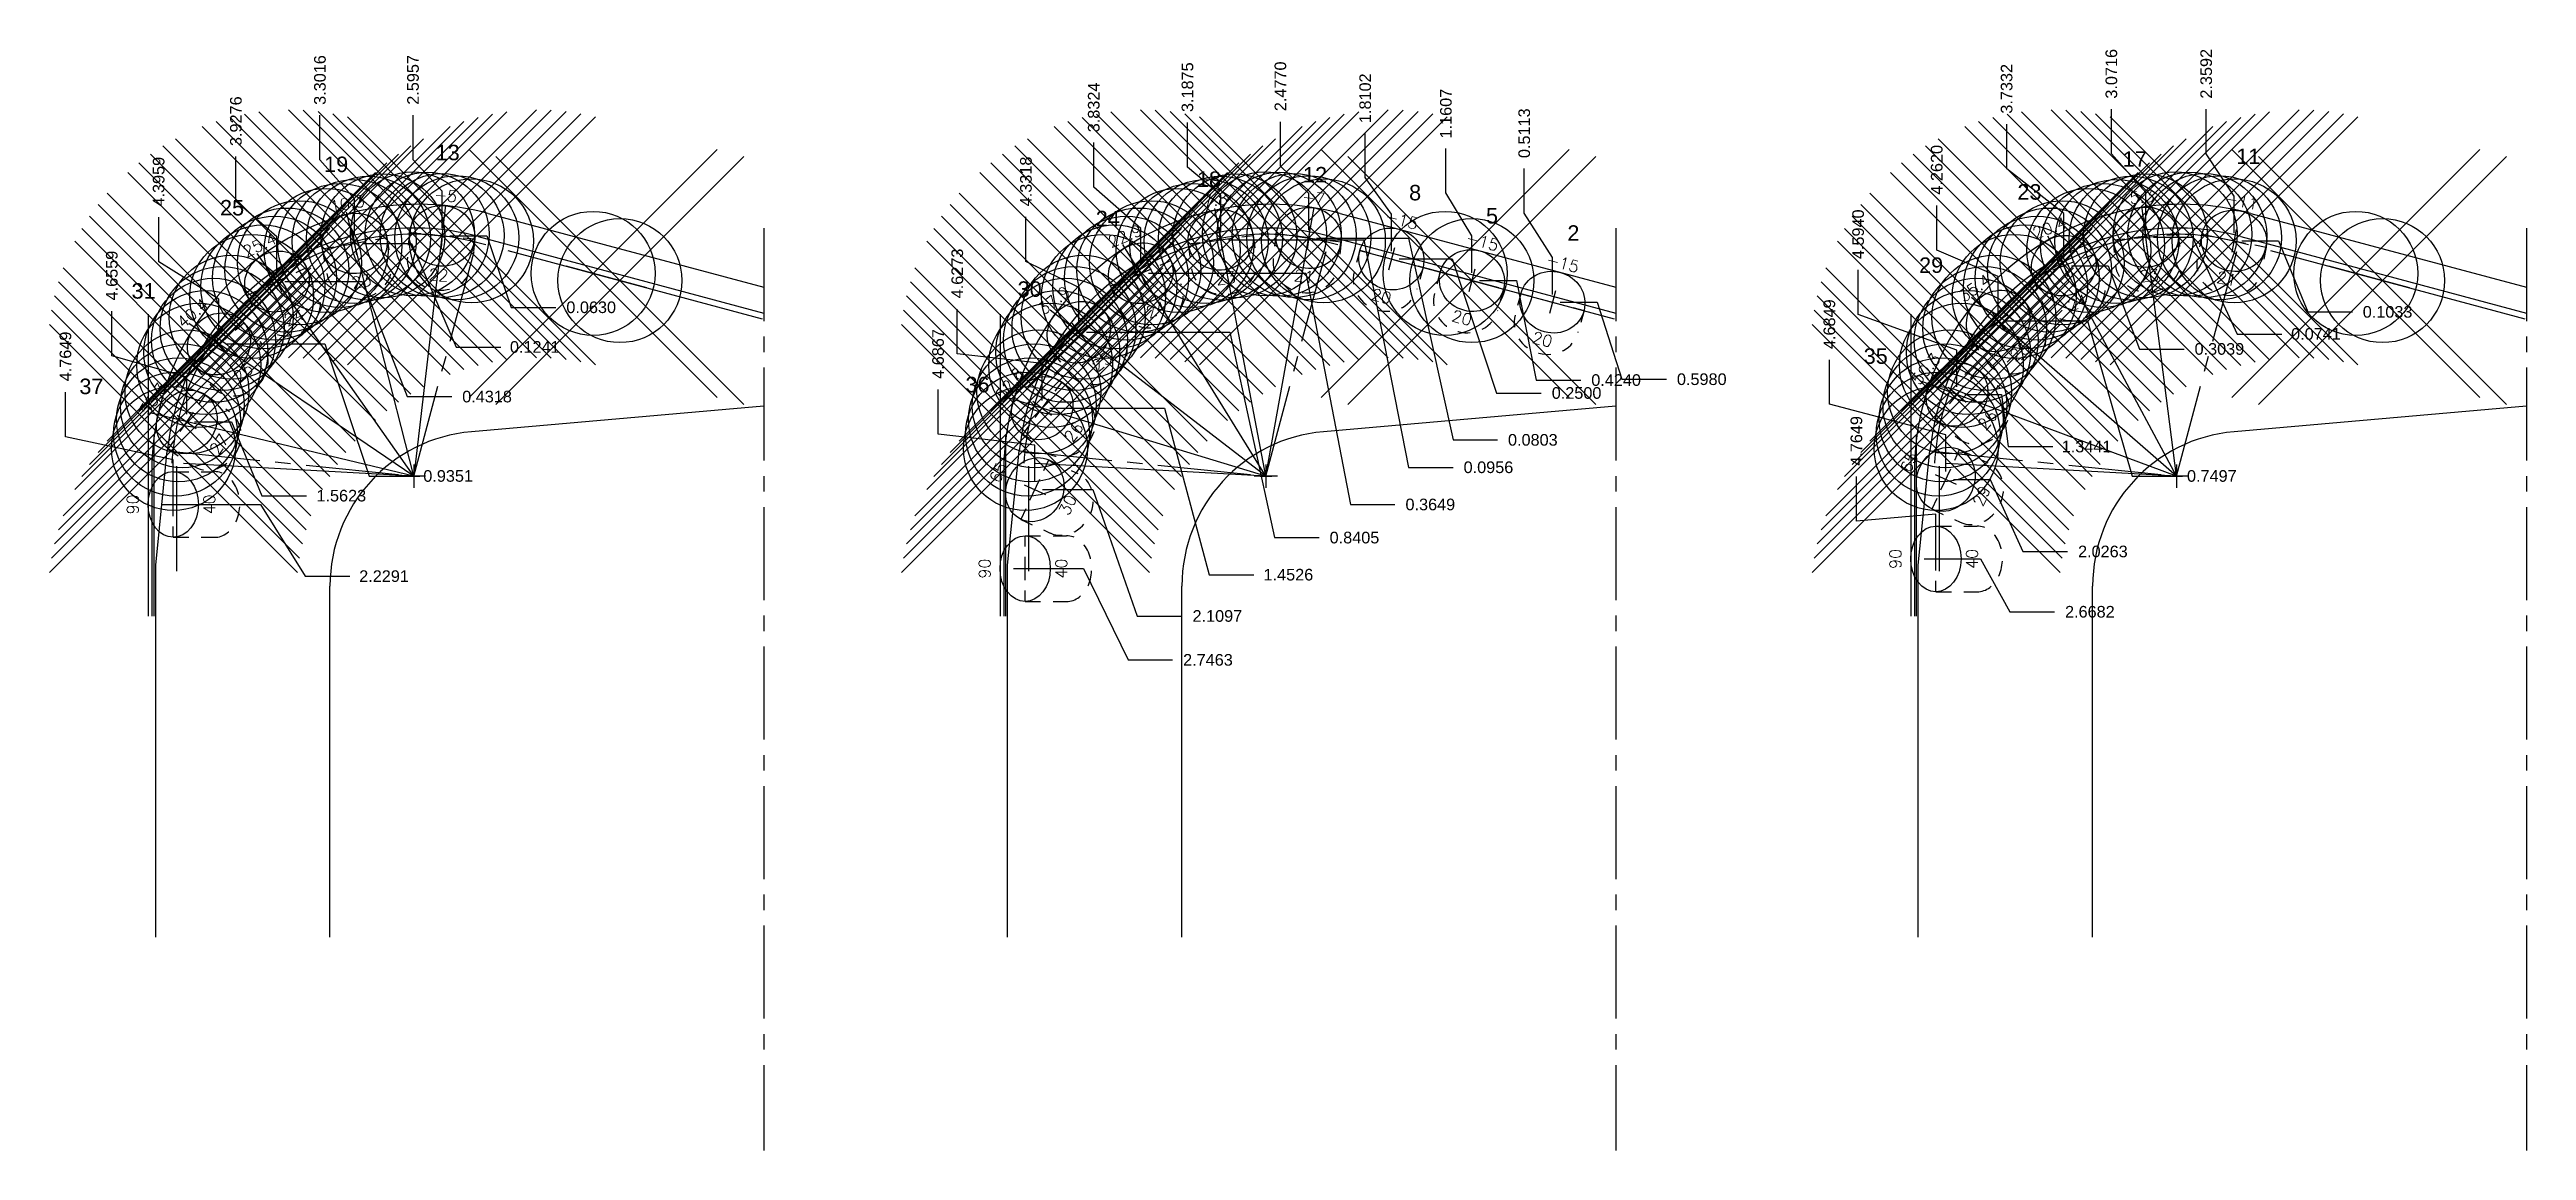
# Model space of a CAD drawing. Header units: inches. Extents: x 57 to 298, y -41 to 19.
# Drawn here: x 239.52 to 259.51, y -29.47 to -20.6 of the extents above; entities that cross this region are included whole.
import ezdxf
from ezdxf.enums import TextEntityAlignment as Align

# ---------------------------------------------------------------- set-up
doc = ezdxf.new("R2010")
doc.units = ezdxf.units.IN
doc.header["$MEASUREMENT"] = 0
doc.header["$PDMODE"] = 35
doc.linetypes.add('CENTER2', pattern=[1.125, 0.75, -0.125, 0.125, -0.125])
doc.linetypes.add('HIDDEN2', pattern=[0.1875, 0.125, -0.0625])
doc.layers.get('Defpoints').update_dxf_attribs({"color": 10})
for name, color, linetype, true_color in [('Blade_4', 7, 'Continuous', 0x00cccc), ('Blade_5', 7, 'Continuous', 0x0066cc), ('Blade_6', 7, 'Continuous', 0xc880f5)]:
    doc.layers.add(name, color=color, linetype=linetype, true_color=true_color)
doc.layers.add('CLine', color=5, linetype='CENTER2')
doc.styles.add('RomanS', font='romans')
doc.styles.get("Standard").update_dxf_attribs({"font": 'arial.ttf'})
doc.dimstyles.get("Standard").update_dxf_attribs({"dimtxt": 0.09375, "dimasz": 0.18, "dimexe": 0.18, "dimexo": 0.0625, "dimgap": 0.09, "dimtad": 0, "dimtih": 1, "dimtoh": 1, "dimdec": 4, "dimzin": 0, "dimdsep": 46, "dimtxsty": 'Standard', "dimcen": 0.09, "dimadec": 4, "dimazin": 0, "dimtfac": 1, "dimtdec": 4, "dimtofl": 0, "dimtmove": 0, "dimatfit": 3, "dimfxl": 1, "dimtolj": 1, "dimtzin": 0, "dimarcsym": 0})

msp = doc.modelspace()

# ---------------------------------------------------------------- texts
at = {"layer": 'Blade_4'}
for s, p in [('13', (242.63746, -21.48782)), ('19', (241.73753, -21.58354)), ('25', (240.89786, -21.93319)), ('31', (240.18372, -22.60381)), ('37', (239.76273, -23.37371))]:
    msp.add_text(s, height=0.125, dxfattribs=at).set_placement(p)
at = {"layer": 'Blade_5'}
for s, p in [('18', (248.77908, -21.70314)), ('12', (249.63527, -21.66724)), ('8', (250.49089, -21.81155)), ('24', (247.96274, -22.02089)), ('5', (251.11133, -21.99793)), ('2', (251.76762, -22.13737)), ('30', (247.33245, -22.58941)), ('36', (246.91146, -23.35931))]:
    msp.add_text(s, height=0.125, dxfattribs=at).set_placement(p)
at = {"layer": 'Blade_6'}
for s, p in [('17', (256.24793, -21.54073)), ('11', (257.16475, -21.51863)), ('23', (255.39845, -21.80572)), ('29', (254.60528, -22.39639)), ('35', (254.15825, -23.12942))]:
    msp.add_text(s, height=0.125, dxfattribs=at).set_placement(p)

# ---------------------------------------------------------------- blocks, each defined once
blk = doc.blocks.new('CMark')
at = {"layer": 'CLine'}
for p, q in [((-0.094, 0), (0.094, 0)), ((0, 0.094), (0, -0.094))]:
    blk.add_line(p, q, dxfattribs=at)
blk = doc.blocks.new('1313@22')
for p, q in [((-0.17, 0), (-0.265, 0)), ((0.171, 0), (0.264, 0))]:
    blk.add_line(p, q)
at = {"color": 8, "linetype": 'HIDDEN2', "ltscale": 0.5}
blk.add_line((-0.265, 0), (-0.265, -0.195), dxfattribs=at)
at = {"color": 8, "linetype": 'HIDDEN2', "ltscale": 0.5, "flags": 128}
blk.add_lwpolyline([(0.264, 0), (0.264, -0.195)], dxfattribs=at)
blk.add_ellipse((0, 0), major_axis=(0.264, 0), ratio=0.927184)
at = {"color": 8, "linetype": 'HIDDEN2', "ltscale": 0.5}
blk.add_ellipse((0, -0.195), major_axis=(0.264, 0), ratio=0.927184, start_param=3.141593, end_param=6.283185, dxfattribs=at)
blk.add_blockref('CMark', (0, 0))
at = {"style": 'RomanS'}
blk.add_text('22', height=0.094, dxfattribs=at).set_placement((0, -0.318), align=Align.MIDDLE_CENTER)
blk.add_attdef('ANG', text='', height=0.094, dxfattribs=at).set_placement((0, 0.251), align=Align.BOTTOM_CENTER)
blk = doc.blocks.new('1313@23')
for p, q in [((-0.17, 0), (-0.265, 0)), ((0.171, 0), (0.264, 0))]:
    blk.add_line(p, q)
at = {"color": 8, "linetype": 'HIDDEN2', "ltscale": 0.5}
blk.add_line((-0.265, 0), (-0.265, -0.199), dxfattribs=at)
at = {"color": 8, "linetype": 'HIDDEN2', "ltscale": 0.5, "flags": 128}
blk.add_lwpolyline([(0.264, 0), (0.264, -0.199)], dxfattribs=at)
blk.add_ellipse((0, 0), major_axis=(0.264, 0), ratio=0.920505)
at = {"color": 8, "linetype": 'HIDDEN2', "ltscale": 0.5}
blk.add_ellipse((0, -0.199), major_axis=(0.264, 0), ratio=0.92388, start_param=3.141593, end_param=6.283185, dxfattribs=at)
blk.add_blockref('CMark', (0, 0))
at = {"style": 'RomanS'}
blk.add_text('23', height=0.094, dxfattribs=at).set_placement((0, -0.311), align=Align.MIDDLE_CENTER)
blk.add_attdef('ANG', text='', height=0.094, dxfattribs=at).set_placement((0, 0.251), align=Align.BOTTOM_CENTER)
blk = doc.blocks.new('1313@24')
for p, q in [((-0.17, 0), (-0.265, 0)), ((0.171, 0), (0.264, 0))]:
    blk.add_line(p, q)
at = {"color": 8, "linetype": 'HIDDEN2', "ltscale": 0.5}
blk.add_line((-0.265, 0), (-0.265, -0.212), dxfattribs=at)
at = {"color": 8, "linetype": 'HIDDEN2', "ltscale": 0.5, "flags": 128}
blk.add_lwpolyline([(0.264, 0), (0.264, -0.212)], dxfattribs=at)
blk.add_ellipse((0, 0), major_axis=(0.264, 0), ratio=0.913535)
at = {"color": 8, "linetype": 'HIDDEN2', "ltscale": 0.5}
blk.add_ellipse((0, -0.212), major_axis=(0.264, 0), ratio=0.913535, start_param=3.141593, end_param=6.283185, dxfattribs=at)
blk.add_blockref('CMark', (0, 0))
at = {"style": 'RomanS'}
blk.add_text('24', height=0.094, dxfattribs=at).set_placement((0, -0.318), align=Align.MIDDLE_CENTER)
blk.add_attdef('ANG', text='', height=0.094, dxfattribs=at).set_placement((0, 0.251), align=Align.BOTTOM_CENTER)
blk = doc.blocks.new('1313@25')
for p, q in [((-0.17, 0), (-0.265, 0)), ((0.171, 0), (0.264, 0))]:
    blk.add_line(p, q)
at = {"color": 8, "linetype": 'HIDDEN2', "ltscale": 0.5}
blk.add_line((-0.265, 0), (-0.265, -0.22), dxfattribs=at)
at = {"color": 8, "linetype": 'HIDDEN2', "ltscale": 0.5, "flags": 128}
blk.add_lwpolyline([(0.264, 0), (0.264, -0.22)], dxfattribs=at)
blk.add_ellipse((0, 0), major_axis=(0.264, 0), ratio=0.906308)
at = {"color": 8, "linetype": 'HIDDEN2', "ltscale": 0.5}
blk.add_ellipse((0, -0.22), major_axis=(0.264, 0), ratio=0.906308, start_param=3.141593, end_param=6.283185, dxfattribs=at)
blk.add_blockref('CMark', (0, 0))
at = {"style": 'RomanS'}
blk.add_text('25', height=0.094, dxfattribs=at).set_placement((0, -0.302), align=Align.MIDDLE_CENTER)
blk.add_attdef('ANG', text='', height=0.094, dxfattribs=at).set_placement((0, 0.251), align=Align.BOTTOM_CENTER)
blk = doc.blocks.new('1313@27')
for p, q in [((-0.17, 0), (-0.265, 0)), ((0.171, 0), (0.264, 0))]:
    blk.add_line(p, q)
at = {"color": 8, "linetype": 'HIDDEN2', "ltscale": 0.5}
blk.add_line((-0.265, 0), (-0.265, -0.236), dxfattribs=at)
at = {"color": 8, "linetype": 'HIDDEN2', "ltscale": 0.5, "flags": 128}
blk.add_lwpolyline([(0.264, 0), (0.264, -0.236)], dxfattribs=at)
blk.add_ellipse((0, 0), major_axis=(0.264, 0), ratio=0.891002)
at = {"color": 8, "linetype": 'HIDDEN2', "ltscale": 0.5}
blk.add_ellipse((0, -0.236), major_axis=(0.264, 0), ratio=0.891002, start_param=3.141593, end_param=6.283185, dxfattribs=at)
blk.add_blockref('CMark', (0, 0))
at = {"style": 'RomanS'}
blk.add_text('27', height=0.094, dxfattribs=at).set_placement((0, -0.318), align=Align.MIDDLE_CENTER)
blk.add_attdef('ANG', text='', height=0.094, dxfattribs=at).set_placement((0, 0.251), align=Align.BOTTOM_CENTER)
blk = doc.blocks.new('*D433')
at = {"layer": 'Blade_4', "color": 0, "lineweight": -2, "transparency": 16777216}
for p, q in [((242.455, -21.485), (242.455, -21.125)), ((242.689, -21.737), (242.455, -21.485)), ((242.689, -22.035), (242.689, -21.737))]:
    blk.add_line(p, q, dxfattribs=at)
at = {"layer": 'Defpoints', "color": 0, "transparency": 16777216}
for p in [(242.455, -21.125), (242.689, -22.097), (245.285, -22.034)]:
    blk.add_point(p, dxfattribs=at)
at = {"layer": 'Blade_4', "color": 0, "transparency": 16777216, "insert": (242.455, -20.84), "char_height": 0.0938, "attachment_point": 5, "rotation": 90}
blk.add_mtext('\\A1;2.5957', dxfattribs=at)
blk = doc.blocks.new('*D434')
at = {"layer": 'Blade_4', "color": 0, "lineweight": -2, "transparency": 16777216}
for p, q in [((241.704, -21.485), (241.704, -21.125)), ((241.983, -21.798), (241.704, -21.485)), ((241.983, -22.096), (241.983, -21.798))]:
    blk.add_line(p, q, dxfattribs=at)
at = {"layer": 'Defpoints', "color": 0, "transparency": 16777216}
for p in [(241.704, -21.125), (241.983, -22.158), (245.285, -22.034)]:
    blk.add_point(p, dxfattribs=at)
at = {"layer": 'Blade_4', "color": 0, "transparency": 16777216, "insert": (241.704, -20.841), "char_height": 0.0938, "attachment_point": 5, "rotation": 90}
blk.add_mtext('\\A1;3.3016', dxfattribs=at)
blk = doc.blocks.new('*D435')
at = {"layer": 'Blade_4', "color": 0, "lineweight": -2, "transparency": 16777216}
for p, q in [((241.026, -21.817), (241.026, -21.457)), ((241.357, -22.106), (241.026, -21.817)), ((241.357, -22.404), (241.357, -22.106))]:
    blk.add_line(p, q, dxfattribs=at)
at = {"layer": 'Defpoints', "color": 0, "transparency": 16777216}
for p in [(241.026, -21.457), (245.285, -22.034), (241.357, -22.466)]:
    blk.add_point(p, dxfattribs=at)
at = {"layer": 'Blade_4', "color": 0, "transparency": 16777216, "insert": (241.026, -21.173), "char_height": 0.0938, "attachment_point": 5, "rotation": 90}
blk.add_mtext('\\A1;3.9276', dxfattribs=at)
blk = doc.blocks.new('*D436')
at = {"layer": 'Blade_4', "color": 0, "lineweight": -2, "transparency": 16777216}
for p, q in [((240.403, -22.308), (240.403, -21.948)), ((240.889, -22.609), (240.403, -22.308)), ((240.889, -22.907), (240.889, -22.609))]:
    blk.add_line(p, q, dxfattribs=at)
at = {"layer": 'Defpoints', "color": 0, "transparency": 16777216}
for p in [(240.403, -21.948), (245.285, -22.034), (240.889, -22.969)]:
    blk.add_point(p, dxfattribs=at)
at = {"layer": 'Blade_4', "color": 0, "transparency": 16777216, "insert": (240.403, -21.661), "char_height": 0.0938, "attachment_point": 5, "rotation": 90}
blk.add_mtext('\\A1;4.3959', dxfattribs=at)
blk = doc.blocks.new('*D437')
at = {"layer": 'Blade_4', "color": 0, "lineweight": -2, "transparency": 16777216}
for p, q in [((240.025, -23.065), (240.025, -22.705)), ((240.629, -23.237), (240.025, -23.065)), ((240.629, -23.534), (240.629, -23.237))]:
    blk.add_line(p, q, dxfattribs=at)
at = {"layer": 'Defpoints', "color": 0, "transparency": 16777216}
for p in [(245.285, -22.034), (240.025, -22.705), (240.629, -23.597)]:
    blk.add_point(p, dxfattribs=at)
at = {"layer": 'Blade_4', "color": 0, "transparency": 16777216, "insert": (240.025, -22.418), "char_height": 0.0938, "attachment_point": 5, "rotation": 90}
blk.add_mtext('\\A1;4.6559', dxfattribs=at)
blk = doc.blocks.new('*D438')
at = {"layer": 'Blade_4', "color": 0, "lineweight": -2, "transparency": 16777216}
for p, q in [((242.752, -22.097), (243.049, -22.097)), ((243.049, -22.097), (243.247, -22.674)), ((243.247, -22.674), (243.607, -22.674))]:
    blk.add_line(p, q, dxfattribs=at)
at = {"layer": 'Defpoints', "color": 0, "transparency": 16777216}
for p in [(242.689, -22.097), (245.285, -22.034), (243.607, -22.674)]:
    blk.add_point(p, dxfattribs=at)
at = {"layer": 'Blade_4', "color": 0, "transparency": 16777216, "insert": (243.892, -22.674), "char_height": 0.0938, "attachment_point": 5}
blk.add_mtext('\\A1;0.0630', dxfattribs=at)
blk = doc.blocks.new('*D439')
at = {"layer": 'Blade_4', "color": 0, "lineweight": -2, "transparency": 16777216}
for p, q in [((242.046, -22.158), (242.442, -22.158)), ((242.442, -22.158), (242.802, -22.994)), ((242.802, -22.994), (243.162, -22.994))]:
    blk.add_line(p, q, dxfattribs=at)
at = {"layer": 'Defpoints', "color": 0, "transparency": 16777216}
for p in [(241.983, -22.158), (245.285, -22.034), (243.162, -22.994)]:
    blk.add_point(p, dxfattribs=at)
at = {"layer": 'Blade_4', "color": 0, "transparency": 16777216, "insert": (243.437, -22.994), "char_height": 0.0938, "attachment_point": 5}
blk.add_mtext('\\A1;0.1241', dxfattribs=at)
blk = doc.blocks.new('*D440')
at = {"layer": 'Blade_4', "color": 0, "lineweight": -2, "transparency": 16777216}
for p, q in [((241.42, -22.466), (242.047, -22.466)), ((242.047, -22.466), (242.407, -23.394)), ((242.407, -23.394), (242.767, -23.394))]:
    blk.add_line(p, q, dxfattribs=at)
at = {"layer": 'Defpoints', "color": 0, "transparency": 16777216}
for p in [(245.285, -22.034), (241.357, -22.466), (242.767, -23.394)]:
    blk.add_point(p, dxfattribs=at)
at = {"layer": 'Blade_4', "color": 0, "transparency": 16777216, "insert": (243.052, -23.394), "char_height": 0.0938, "attachment_point": 5}
blk.add_mtext('\\A1;0.4318', dxfattribs=at)
blk = doc.blocks.new('*D441')
at = {"layer": 'Blade_4', "color": 0, "lineweight": -2, "transparency": 16777216}
for p, q in [((240.951, -22.969), (241.742, -22.969)), ((241.742, -22.969), (242.102, -24.034)), ((242.102, -24.034), (242.462, -24.034))]:
    blk.add_line(p, q, dxfattribs=at)
at = {"layer": 'Defpoints', "color": 0, "transparency": 16777216}
for p in [(245.285, -22.034), (240.889, -22.969), (242.462, -24.034)]:
    blk.add_point(p, dxfattribs=at)
at = {"layer": 'Blade_4', "color": 0, "transparency": 16777216, "insert": (242.738, -24.034), "char_height": 0.0938, "attachment_point": 5}
blk.add_mtext('\\A1;0.9351', dxfattribs=at)
blk = doc.blocks.new('*D442')
at = {"layer": 'Blade_4', "color": 0, "lineweight": -2, "transparency": 16777216}
for p, q in [((240.691, -23.597), (240.989, -23.597)), ((240.989, -23.597), (241.236, -24.193)), ((241.236, -24.193), (241.596, -24.193))]:
    blk.add_line(p, q, dxfattribs=at)
at = {"layer": 'Defpoints', "color": 0, "transparency": 16777216}
for p in [(245.285, -22.034), (240.629, -23.597), (241.596, -24.193)]:
    blk.add_point(p, dxfattribs=at)
at = {"layer": 'Blade_4', "color": 0, "transparency": 16777216, "insert": (241.876, -24.193), "char_height": 0.0938, "attachment_point": 5}
blk.add_mtext('\\A1;1.5623', dxfattribs=at)
blk = doc.blocks.new('1313@40')
for p, q in [((-0.265, 0), (-0.177, 0)), ((0.177, 0), (0.264, 0))]:
    blk.add_line(p, q)
at = {"color": 8, "linetype": 'HIDDEN2'}
for p, q in [((-0.265, 0), (-0.265, -0.334)), ((0.264, 0), (0.264, -0.334))]:
    blk.add_line(p, q, dxfattribs=at)
blk.add_ellipse((0, 0), major_axis=(0.265, 0), ratio=0.765974)
blk.add_ellipse((0, -0.334), major_axis=(-0.265, 0), ratio=0.765974, start_param=0, end_param=3.141593, dxfattribs=at)
blk.add_blockref('CMark', (0, 0))
at = {"style": 'RomanS'}
blk.add_text('40', height=0.094, dxfattribs=at).set_placement((0, -0.292), align=Align.MIDDLE_CENTER)
blk.add_attdef('ANG', text='', height=0.094, dxfattribs=at).set_placement((0, 0.251), align=Align.BOTTOM_CENTER)
blk = doc.blocks.new('*D510')
at = {"layer": 'Blade_4', "color": 0, "lineweight": -2, "transparency": 16777216}
for p, q in [((240.582, -24.263), (241.225, -24.263)), ((241.225, -24.263), (241.585, -24.842)), ((241.585, -24.842), (241.945, -24.842))]:
    blk.add_line(p, q, dxfattribs=at)
at = {"layer": 'Defpoints', "color": 0, "transparency": 16777216}
for p in [(245.285, -22.034), (240.52, -24.263), (241.945, -24.842)]:
    blk.add_point(p, dxfattribs=at)
at = {"layer": 'Blade_4', "color": 0, "transparency": 16777216, "insert": (242.221, -24.842), "char_height": 0.0938, "attachment_point": 5}
blk.add_mtext('\\A1;2.2291', dxfattribs=at)
blk = doc.blocks.new('*D511')
at = {"layer": 'Blade_4', "color": 0, "lineweight": -2, "transparency": 16777216}
for p, q in [((239.651, -23.717), (239.651, -23.357)), ((240.52, -23.903), (239.651, -23.717)), ((240.52, -24.201), (240.52, -23.903))]:
    blk.add_line(p, q, dxfattribs=at)
at = {"layer": 'Defpoints', "color": 0, "transparency": 16777216}
for p in [(245.285, -22.034), (239.651, -23.357), (240.52, -24.263)]:
    blk.add_point(p, dxfattribs=at)
at = {"layer": 'Blade_4', "color": 0, "transparency": 16777216, "insert": (239.651, -23.07), "char_height": 0.0938, "attachment_point": 5, "rotation": 90}
blk.add_mtext('\\A1;4.7649', dxfattribs=at)
blk = doc.blocks.new('1313@20')
for p, q in [((-0.17, 0), (-0.265, 0)), ((0.171, 0), (0.264, 0))]:
    blk.add_line(p, q)
at = {"color": 8, "linetype": 'HIDDEN2', "ltscale": 0.5}
blk.add_line((-0.265, 0), (-0.265, -0.178), dxfattribs=at)
at = {"color": 8, "linetype": 'HIDDEN2', "ltscale": 0.5, "flags": 128}
blk.add_lwpolyline([(0.264, 0), (0.264, -0.178)], dxfattribs=at)
blk.add_ellipse((0, 0), major_axis=(0.264, 0), ratio=0.939693)
at = {"color": 8, "linetype": 'HIDDEN2', "ltscale": 0.5}
blk.add_ellipse((0, -0.178), major_axis=(0.264, 0), ratio=0.939693, start_param=3.141593, end_param=6.283185, dxfattribs=at)
blk.add_blockref('CMark', (0, 0))
at = {"style": 'RomanS'}
blk.add_text('20', height=0.094, dxfattribs=at).set_placement((0, -0.311), align=Align.MIDDLE_CENTER)
blk.add_attdef('ANG', text='', height=0.094, dxfattribs=at).set_placement((0, 0.251), align=Align.BOTTOM_CENTER)
blk = doc.blocks.new('1313@21')
for p, q in [((-0.17, 0), (-0.265, 0)), ((0.171, 0), (0.264, 0))]:
    blk.add_line(p, q)
at = {"color": 8, "linetype": 'HIDDEN2', "ltscale": 0.5}
blk.add_line((-0.265, 0), (-0.265, -0.199), dxfattribs=at)
at = {"color": 8, "linetype": 'HIDDEN2', "ltscale": 0.5, "flags": 128}
blk.add_lwpolyline([(0.264, 0), (0.264, -0.199)], dxfattribs=at)
blk.add_ellipse((0, 0), major_axis=(0.264, 0), ratio=0.93358)
at = {"color": 8, "linetype": 'HIDDEN2', "ltscale": 0.5}
blk.add_ellipse((0, -0.199), major_axis=(0.264, 0), ratio=0.92388, start_param=3.141593, end_param=6.283185, dxfattribs=at)
blk.add_blockref('CMark', (0, 0))
at = {"style": 'RomanS'}
blk.add_text('21', height=0.094, dxfattribs=at).set_placement((0, -0.311), align=Align.MIDDLE_CENTER)
blk.add_attdef('ANG', text='', height=0.094, dxfattribs=at).set_placement((0, 0.251), align=Align.BOTTOM_CENTER)
blk = doc.blocks.new('1313@26')
for p, q in [((-0.17, 0), (-0.265, 0)), ((0.171, 0), (0.264, 0))]:
    blk.add_line(p, q)
at = {"color": 8, "linetype": 'HIDDEN2', "ltscale": 0.5}
blk.add_line((-0.265, 0), (-0.265, -0.228), dxfattribs=at)
at = {"color": 8, "linetype": 'HIDDEN2', "ltscale": 0.5, "flags": 128}
blk.add_lwpolyline([(0.264, 0), (0.264, -0.228)], dxfattribs=at)
blk.add_ellipse((0, 0), major_axis=(0.264, 0), ratio=0.89879)
at = {"color": 8, "linetype": 'HIDDEN2', "ltscale": 0.5}
blk.add_ellipse((0, -0.228), major_axis=(0.264, 0), ratio=0.89879, start_param=3.141593, end_param=6.283185, dxfattribs=at)
blk.add_blockref('CMark', (0, 0))
at = {"style": 'RomanS'}
blk.add_text('26', height=0.094, dxfattribs=at).set_placement((0, -0.318), align=Align.MIDDLE_CENTER)
blk.add_attdef('ANG', text='', height=0.094, dxfattribs=at).set_placement((0, 0.251), align=Align.BOTTOM_CENTER)
blk = doc.blocks.new('*D453')
at = {"layer": 'Blade_5', "color": 0, "lineweight": -2, "transparency": 16777216}
for p, q in [((251.42, -21.915), (251.42, -21.555)), ((251.647, -22.272), (251.42, -21.915)), ((251.647, -22.57), (251.647, -22.272))]:
    blk.add_line(p, q, dxfattribs=at)
at = {"layer": 'Defpoints', "color": 0, "transparency": 16777216}
for p in [(251.42, -21.555), (252.158, -22.034), (251.647, -22.632)]:
    blk.add_point(p, dxfattribs=at)
at = {"layer": 'Blade_5', "color": 0, "transparency": 16777216, "insert": (251.42, -21.27), "char_height": 0.0938, "attachment_point": 5, "rotation": 90}
blk.add_mtext('\\A1;0.5113', dxfattribs=at)
blk = doc.blocks.new('*D454')
at = {"layer": 'Blade_5', "color": 0, "lineweight": -2, "transparency": 16777216}
for p, q in [((250.788, -21.752), (250.788, -21.392)), ((250.997, -22.098), (250.788, -21.752)), ((250.997, -22.396), (250.997, -22.098))]:
    blk.add_line(p, q, dxfattribs=at)
at = {"layer": 'Defpoints', "color": 0, "transparency": 16777216}
for p in [(250.788, -21.392), (252.158, -22.034), (250.997, -22.458)]:
    blk.add_point(p, dxfattribs=at)
at = {"layer": 'Blade_5', "color": 0, "transparency": 16777216, "insert": (250.788, -21.112), "char_height": 0.0938, "attachment_point": 5, "rotation": 90}
blk.add_mtext('\\A1;1.1607', dxfattribs=at)
blk = doc.blocks.new('*D455')
at = {"layer": 'Blade_5', "color": 0, "lineweight": -2, "transparency": 16777216}
for p, q in [((250.137, -21.628), (250.137, -21.268)), ((250.348, -21.924), (250.137, -21.628)), ((250.348, -22.222), (250.348, -21.924))]:
    blk.add_line(p, q, dxfattribs=at)
at = {"layer": 'Defpoints', "color": 0, "transparency": 16777216}
for p in [(250.137, -21.268), (252.158, -22.034), (250.348, -22.284)]:
    blk.add_point(p, dxfattribs=at)
at = {"layer": 'Blade_5', "color": 0, "transparency": 16777216, "insert": (250.137, -20.988), "char_height": 0.0938, "attachment_point": 5, "rotation": 90}
blk.add_mtext('\\A1;1.8102', dxfattribs=at)
blk = doc.blocks.new('*D456')
at = {"layer": 'Blade_5', "color": 0, "lineweight": -2, "transparency": 16777216}
for p, q in [((249.453, -21.537), (249.453, -21.177)), ((249.681, -21.755), (249.453, -21.537)), ((249.681, -22.052), (249.681, -21.755))]:
    blk.add_line(p, q, dxfattribs=at)
at = {"layer": 'Defpoints', "color": 0, "transparency": 16777216}
for p in [(249.453, -21.177), (249.681, -22.115), (252.158, -22.034)]:
    blk.add_point(p, dxfattribs=at)
at = {"layer": 'Blade_5', "color": 0, "transparency": 16777216, "insert": (249.453, -20.892), "char_height": 0.0938, "attachment_point": 5, "rotation": 90}
blk.add_mtext('\\A1;2.4770', dxfattribs=at)
blk = doc.blocks.new('*D457')
at = {"layer": 'Blade_5', "color": 0, "lineweight": -2, "transparency": 16777216}
for p, q in [((248.703, -21.544), (248.703, -21.184)), ((248.971, -21.77), (248.703, -21.544)), ((248.971, -22.067), (248.971, -21.77))]:
    blk.add_line(p, q, dxfattribs=at)
at = {"layer": 'Defpoints', "color": 0, "transparency": 16777216}
for p in [(248.703, -21.184), (248.971, -22.13), (252.158, -22.034)]:
    blk.add_point(p, dxfattribs=at)
at = {"layer": 'Blade_5', "color": 0, "transparency": 16777216, "insert": (248.703, -20.899), "char_height": 0.0938, "attachment_point": 5, "rotation": 90}
blk.add_mtext('\\A1;3.1875', dxfattribs=at)
blk = doc.blocks.new('*D458')
at = {"layer": 'Blade_5', "color": 0, "lineweight": -2, "transparency": 16777216}
for p, q in [((247.947, -21.706), (247.947, -21.346)), ((248.326, -22.039), (247.947, -21.706)), ((248.326, -22.337), (248.326, -22.039))]:
    blk.add_line(p, q, dxfattribs=at)
at = {"layer": 'Defpoints', "color": 0, "transparency": 16777216}
for p in [(247.947, -21.346), (252.158, -22.034), (248.326, -22.399)]:
    blk.add_point(p, dxfattribs=at)
at = {"layer": 'Blade_5', "color": 0, "transparency": 16777216, "insert": (247.947, -21.062), "char_height": 0.0938, "attachment_point": 5, "rotation": 90}
blk.add_mtext('\\A1;3.8324', dxfattribs=at)
blk = doc.blocks.new('*D459')
at = {"layer": 'Blade_5', "color": 0, "lineweight": -2, "transparency": 16777216}
for p, q in [((247.4, -22.305), (247.4, -21.945)), ((247.826, -22.515), (247.4, -22.305)), ((247.826, -22.812), (247.826, -22.515))]:
    blk.add_line(p, q, dxfattribs=at)
at = {"layer": 'Defpoints', "color": 0, "transparency": 16777216}
for p in [(247.4, -21.945), (252.158, -22.034), (247.826, -22.875)]:
    blk.add_point(p, dxfattribs=at)
at = {"layer": 'Blade_5', "color": 0, "transparency": 16777216, "insert": (247.4, -21.659), "char_height": 0.0938, "attachment_point": 5, "rotation": 90}
blk.add_mtext('\\A1;4.3318', dxfattribs=at)
blk = doc.blocks.new('*D460')
at = {"layer": 'Blade_5', "color": 0, "lineweight": -2, "transparency": 16777216}
for p, q in [((246.846, -23.048), (246.846, -22.688)), ((247.531, -23.127), (246.846, -23.048)), ((247.531, -23.424), (247.531, -23.127))]:
    blk.add_line(p, q, dxfattribs=at)
at = {"layer": 'Defpoints', "color": 0, "transparency": 16777216}
for p in [(252.158, -22.034), (246.846, -22.688), (247.531, -23.487)]:
    blk.add_point(p, dxfattribs=at)
at = {"layer": 'Blade_5', "color": 0, "transparency": 16777216, "insert": (246.846, -22.401), "char_height": 0.0938, "attachment_point": 5, "rotation": 90}
blk.add_mtext('\\A1;4.6273', dxfattribs=at)
blk = doc.blocks.new('*D461')
at = {"layer": 'Blade_5', "color": 0, "lineweight": -2, "transparency": 16777216}
for p, q in [((251.709, -22.632), (252.007, -22.632)), ((252.007, -22.632), (252.207, -23.254)), ((252.207, -23.254), (252.567, -23.254))]:
    blk.add_line(p, q, dxfattribs=at)
at = {"layer": 'Defpoints', "color": 0, "transparency": 16777216}
for p in [(252.158, -22.034), (251.647, -22.632), (252.567, -23.254)]:
    blk.add_point(p, dxfattribs=at)
at = {"layer": 'Blade_5', "color": 0, "transparency": 16777216, "insert": (252.852, -23.254), "char_height": 0.0938, "attachment_point": 5}
blk.add_mtext('\\A1;0.5980', dxfattribs=at)
blk = doc.blocks.new('*D462')
at = {"layer": 'Blade_5', "color": 0, "lineweight": -2, "transparency": 16777216}
for p, q in [((251.06, -22.458), (251.357, -22.458)), ((251.357, -22.458), (251.516, -23.261)), ((251.516, -23.261), (251.876, -23.261))]:
    blk.add_line(p, q, dxfattribs=at)
at = {"layer": 'Defpoints', "color": 0, "transparency": 16777216}
for p in [(252.158, -22.034), (250.997, -22.458), (251.876, -23.261)]:
    blk.add_point(p, dxfattribs=at)
at = {"layer": 'Blade_5', "color": 0, "transparency": 16777216, "insert": (252.161, -23.261), "char_height": 0.0938, "attachment_point": 5}
blk.add_mtext('\\A1;0.4240', dxfattribs=at)
blk = doc.blocks.new('*D463')
at = {"layer": 'Blade_5', "color": 0, "lineweight": -2, "transparency": 16777216}
for p, q in [((250.411, -22.284), (250.837, -22.284)), ((250.837, -22.284), (251.197, -23.365)), ((251.197, -23.365), (251.557, -23.365))]:
    blk.add_line(p, q, dxfattribs=at)
at = {"layer": 'Defpoints', "color": 0, "transparency": 16777216}
for p in [(252.158, -22.034), (250.348, -22.284), (251.557, -23.365)]:
    blk.add_point(p, dxfattribs=at)
at = {"layer": 'Blade_5', "color": 0, "transparency": 16777216, "insert": (251.842, -23.365), "char_height": 0.0938, "attachment_point": 5}
blk.add_mtext('\\A1;0.2500', dxfattribs=at)
blk = doc.blocks.new('*D464')
at = {"layer": 'Blade_5', "color": 0, "lineweight": -2, "transparency": 16777216}
for p, q in [((249.744, -22.115), (250.485, -22.115)), ((250.485, -22.115), (250.845, -23.743)), ((250.845, -23.743), (251.205, -23.743))]:
    blk.add_line(p, q, dxfattribs=at)
at = {"layer": 'Defpoints', "color": 0, "transparency": 16777216}
for p in [(249.681, -22.115), (252.158, -22.034), (251.205, -23.743)]:
    blk.add_point(p, dxfattribs=at)
at = {"layer": 'Blade_5', "color": 0, "transparency": 16777216, "insert": (251.489, -23.743), "char_height": 0.0938, "attachment_point": 5}
blk.add_mtext('\\A1;0.0803', dxfattribs=at)
blk = doc.blocks.new('*D465')
at = {"layer": 'Blade_5', "color": 0, "lineweight": -2, "transparency": 16777216}
for p, q in [((249.033, -22.13), (250.126, -22.13)), ((250.126, -22.13), (250.486, -23.964)), ((250.486, -23.964), (250.846, -23.964))]:
    blk.add_line(p, q, dxfattribs=at)
at = {"layer": 'Defpoints', "color": 0, "transparency": 16777216}
for p in [(248.971, -22.13), (252.158, -22.034), (250.846, -23.964)]:
    blk.add_point(p, dxfattribs=at)
at = {"layer": 'Blade_5', "color": 0, "transparency": 16777216, "insert": (251.131, -23.964), "char_height": 0.0938, "attachment_point": 5}
blk.add_mtext('\\A1;0.0956', dxfattribs=at)
blk = doc.blocks.new('*D466')
at = {"layer": 'Blade_5', "color": 0, "lineweight": -2, "transparency": 16777216}
for p, q in [((248.388, -22.399), (249.657, -22.399)), ((249.657, -22.399), (250.017, -24.264)), ((250.017, -24.264), (250.377, -24.264))]:
    blk.add_line(p, q, dxfattribs=at)
at = {"layer": 'Defpoints', "color": 0, "transparency": 16777216}
for p in [(252.158, -22.034), (248.326, -22.399), (250.377, -24.264)]:
    blk.add_point(p, dxfattribs=at)
at = {"layer": 'Blade_5', "color": 0, "transparency": 16777216, "insert": (250.662, -24.264), "char_height": 0.0938, "attachment_point": 5}
blk.add_mtext('\\A1;0.3649', dxfattribs=at)
blk = doc.blocks.new('*D467')
at = {"layer": 'Blade_5', "color": 0, "lineweight": -2, "transparency": 16777216}
for p, q in [((247.889, -22.875), (249.045, -22.875)), ((249.045, -22.875), (249.405, -24.531)), ((249.405, -24.531), (249.765, -24.531))]:
    blk.add_line(p, q, dxfattribs=at)
at = {"layer": 'Defpoints', "color": 0, "transparency": 16777216}
for p in [(252.158, -22.034), (247.826, -22.875), (249.765, -24.531)]:
    blk.add_point(p, dxfattribs=at)
at = {"layer": 'Blade_5', "color": 0, "transparency": 16777216, "insert": (250.05, -24.531), "char_height": 0.0938, "attachment_point": 5}
blk.add_mtext('\\A1;0.8405', dxfattribs=at)
blk = doc.blocks.new('*D468')
at = {"layer": 'Blade_5', "color": 0, "lineweight": -2, "transparency": 16777216}
for p, q in [((247.593, -23.487), (248.517, -23.487)), ((248.517, -23.487), (248.877, -24.83)), ((248.877, -24.83), (249.237, -24.83))]:
    blk.add_line(p, q, dxfattribs=at)
at = {"layer": 'Defpoints', "color": 0, "transparency": 16777216}
for p in [(252.158, -22.034), (247.531, -23.487), (249.237, -24.83)]:
    blk.add_point(p, dxfattribs=at)
at = {"layer": 'Blade_5', "color": 0, "transparency": 16777216, "insert": (249.517, -24.83), "char_height": 0.0938, "attachment_point": 5}
blk.add_mtext('\\A1;1.4526', dxfattribs=at)
blk = doc.blocks.new('*D479')
at = {"layer": 'Blade_6', "color": 0, "lineweight": -2, "transparency": 16777216}
for p, q in [((256.922, -21.436), (256.922, -21.076)), ((257.146, -21.778), (256.922, -21.436)), ((257.146, -22.075), (257.146, -21.778))]:
    blk.add_line(p, q, dxfattribs=at)
at = {"layer": 'Defpoints', "color": 0, "transparency": 16777216}
for p in [(256.922, -21.076), (257.146, -22.138), (259.505, -22.034)]:
    blk.add_point(p, dxfattribs=at)
at = {"layer": 'Blade_6', "color": 0, "transparency": 16777216, "insert": (256.922, -20.791), "char_height": 0.0938, "attachment_point": 5, "rotation": 90}
blk.add_mtext('\\A1;2.3592', dxfattribs=at)
blk = doc.blocks.new('*D480')
at = {"layer": 'Blade_6', "color": 0, "lineweight": -2, "transparency": 16777216}
for p, q in [((256.157, -21.436), (256.157, -21.076)), ((256.434, -21.748), (256.157, -21.436)), ((256.434, -22.046), (256.434, -21.748))]:
    blk.add_line(p, q, dxfattribs=at)
at = {"layer": 'Defpoints', "color": 0, "transparency": 16777216}
for p in [(256.157, -21.076), (256.434, -22.108), (259.505, -22.034)]:
    blk.add_point(p, dxfattribs=at)
at = {"layer": 'Blade_6', "color": 0, "transparency": 16777216, "insert": (256.157, -20.791), "char_height": 0.0938, "attachment_point": 5, "rotation": 90}
blk.add_mtext('\\A1;3.0716', dxfattribs=at)
blk = doc.blocks.new('*D481')
at = {"layer": 'Blade_6', "color": 0, "lineweight": -2, "transparency": 16777216}
for p, q in [((255.312, -21.556), (255.312, -21.196)), ((255.772, -21.916), (255.312, -21.556)), ((255.772, -22.276), (255.772, -21.916))]:
    blk.add_line(p, q, dxfattribs=at)
at = {"layer": 'Defpoints', "color": 0, "transparency": 16777216}
for p in [(255.312, -21.196), (259.505, -22.034), (255.772, -22.338)]:
    blk.add_point(p, dxfattribs=at)
at = {"layer": 'Blade_6', "color": 0, "transparency": 16777216, "insert": (255.312, -20.912), "char_height": 0.0938, "attachment_point": 5, "rotation": 90}
blk.add_mtext('\\A1;3.7332', dxfattribs=at)
blk = doc.blocks.new('*D482')
at = {"layer": 'Blade_6', "color": 0, "lineweight": -2, "transparency": 16777216}
for p, q in [((254.748, -22.212), (254.748, -21.852)), ((255.243, -22.424), (254.748, -22.212)), ((255.243, -22.722), (255.243, -22.424))]:
    blk.add_line(p, q, dxfattribs=at)
at = {"layer": 'Defpoints', "color": 0, "transparency": 16777216}
for p in [(254.748, -21.852), (259.505, -22.034), (255.243, -22.784)]:
    blk.add_point(p, dxfattribs=at)
at = {"layer": 'Blade_6', "color": 0, "transparency": 16777216, "insert": (254.748, -21.565), "char_height": 0.0938, "attachment_point": 5, "rotation": 90}
blk.add_mtext('\\A1;4.2620', dxfattribs=at)
blk = doc.blocks.new('*D483')
at = {"layer": 'Blade_6', "color": 0, "lineweight": -2, "transparency": 16777216}
for p, q in [((254.114, -22.732), (254.114, -22.372)), ((254.911, -23.018), (254.114, -22.732)), ((254.911, -23.316), (254.911, -23.018))]:
    blk.add_line(p, q, dxfattribs=at)
at = {"layer": 'Defpoints', "color": 0, "transparency": 16777216}
for p in [(259.505, -22.034), (254.114, -22.372), (254.911, -23.378)]:
    blk.add_point(p, dxfattribs=at)
at = {"layer": 'Blade_6', "color": 0, "transparency": 16777216, "insert": (254.114, -22.085), "char_height": 0.0938, "attachment_point": 5, "rotation": 90}
blk.add_mtext('\\A1;4.5940', dxfattribs=at)
blk = doc.blocks.new('*D484')
at = {"layer": 'Blade_6', "color": 0, "lineweight": -2, "transparency": 16777216}
for p, q in [((254.974, -23.378), (255.271, -23.378)), ((255.271, -23.378), (255.325, -23.797)), ((255.325, -23.797), (255.685, -23.797))]:
    blk.add_line(p, q, dxfattribs=at)
at = {"layer": 'Defpoints', "color": 0, "transparency": 16777216}
for p in [(259.505, -22.034), (254.911, -23.378), (255.685, -23.797)]:
    blk.add_point(p, dxfattribs=at)
at = {"layer": 'Blade_6', "color": 0, "transparency": 16777216, "insert": (255.956, -23.797), "char_height": 0.0938, "attachment_point": 5}
blk.add_mtext('\\A1;1.3441', dxfattribs=at)
blk = doc.blocks.new('*D485')
at = {"layer": 'Blade_6', "color": 0, "lineweight": -2, "transparency": 16777216}
for p, q in [((255.306, -22.784), (255.963, -22.784)), ((255.963, -22.784), (256.323, -24.034)), ((256.323, -24.034), (256.683, -24.034))]:
    blk.add_line(p, q, dxfattribs=at)
at = {"layer": 'Defpoints', "color": 0, "transparency": 16777216}
for p in [(259.505, -22.034), (255.243, -22.784), (256.683, -24.034)]:
    blk.add_point(p, dxfattribs=at)
at = {"layer": 'Blade_6', "color": 0, "transparency": 16777216, "insert": (256.967, -24.034), "char_height": 0.0938, "attachment_point": 5}
blk.add_mtext('\\A1;0.7497', dxfattribs=at)
blk = doc.blocks.new('*D486')
at = {"layer": 'Blade_6', "color": 0, "lineweight": -2, "transparency": 16777216}
for p, q in [((255.835, -22.338), (256.132, -22.338)), ((256.132, -22.338), (256.383, -23.01)), ((256.383, -23.01), (256.743, -23.01))]:
    blk.add_line(p, q, dxfattribs=at)
at = {"layer": 'Defpoints', "color": 0, "transparency": 16777216}
for p in [(259.505, -22.034), (255.772, -22.338), (256.743, -23.01)]:
    blk.add_point(p, dxfattribs=at)
at = {"layer": 'Blade_6', "color": 0, "transparency": 16777216, "insert": (257.028, -23.01), "char_height": 0.0938, "attachment_point": 5}
blk.add_mtext('\\A1;0.3039', dxfattribs=at)
blk = doc.blocks.new('*D487')
at = {"layer": 'Blade_6', "color": 0, "lineweight": -2, "transparency": 16777216}
for p, q in [((256.496, -22.108), (256.811, -22.108)), ((256.811, -22.108), (257.171, -22.889)), ((257.171, -22.889), (257.531, -22.889))]:
    blk.add_line(p, q, dxfattribs=at)
at = {"layer": 'Defpoints', "color": 0, "transparency": 16777216}
for p in [(256.434, -22.108), (259.505, -22.034), (257.531, -22.889)]:
    blk.add_point(p, dxfattribs=at)
at = {"layer": 'Blade_6', "color": 0, "transparency": 16777216, "insert": (257.807, -22.889), "char_height": 0.0938, "attachment_point": 5}
blk.add_mtext('\\A1;0.0741', dxfattribs=at)
blk = doc.blocks.new('*D488')
at = {"layer": 'Blade_6', "color": 0, "lineweight": -2, "transparency": 16777216}
for p, q in [((257.209, -22.138), (257.506, -22.138)), ((257.506, -22.138), (257.741, -22.711)), ((257.741, -22.711), (258.101, -22.711))]:
    blk.add_line(p, q, dxfattribs=at)
at = {"layer": 'Defpoints', "color": 0, "transparency": 16777216}
for p in [(257.146, -22.138), (259.505, -22.034), (258.101, -22.711)]:
    blk.add_point(p, dxfattribs=at)
at = {"layer": 'Blade_6', "color": 0, "transparency": 16777216, "insert": (258.385, -22.711), "char_height": 0.0938, "attachment_point": 5}
blk.add_mtext('\\A1;0.1033', dxfattribs=at)
blk = doc.blocks.new('1313@29')
for p, q in [((-0.17, 0), (-0.265, 0)), ((0.171, 0), (0.264, 0))]:
    blk.add_line(p, q)
at = {"color": 8, "linetype": 'HIDDEN2', "ltscale": 0.5}
blk.add_line((-0.265, 0), (-0.265, -0.252), dxfattribs=at)
at = {"color": 8, "linetype": 'HIDDEN2', "ltscale": 0.5, "flags": 128}
blk.add_lwpolyline([(0.264, 0), (0.264, -0.252)], dxfattribs=at)
blk.add_ellipse((0, 0), major_axis=(0.264, 0), ratio=0.874631)
at = {"color": 8, "linetype": 'HIDDEN2', "ltscale": 0.5}
blk.add_ellipse((0, -0.252), major_axis=(0.264, 0), ratio=0.874631, start_param=3.141593, end_param=6.283185, dxfattribs=at)
blk.add_blockref('CMark', (0, 0))
at = {"style": 'RomanS'}
blk.add_text('29', height=0.094, dxfattribs=at).set_placement((0, -0.318), align=Align.MIDDLE_CENTER)
blk.add_attdef('ANG', text='', height=0.094, dxfattribs=at).set_placement((0, 0.251), align=Align.BOTTOM_CENTER)
blk = doc.blocks.new('*D499')
at = {"layer": 'Blade_6', "color": 0, "lineweight": -2, "transparency": 16777216}
for p, q in [((253.882, -23.456), (253.882, -23.096)), ((254.82, -23.701), (253.882, -23.456)), ((254.82, -23.998), (254.82, -23.701))]:
    blk.add_line(p, q, dxfattribs=at)
at = {"layer": 'Defpoints', "color": 0, "transparency": 16777216}
for p in [(259.505, -22.034), (253.882, -23.096), (254.82, -24.061)]:
    blk.add_point(p, dxfattribs=at)
at = {"layer": 'Blade_6', "color": 0, "transparency": 16777216, "insert": (253.882, -22.81), "char_height": 0.0938, "attachment_point": 5, "rotation": 90}
blk.add_mtext('\\A1;4.6849', dxfattribs=at)
blk = doc.blocks.new('*D500')
at = {"layer": 'Blade_6', "color": 0, "lineweight": -2, "transparency": 16777216}
for p, q in [((254.883, -24.061), (255.18, -24.061)), ((255.18, -24.061), (255.442, -24.643)), ((255.442, -24.643), (255.802, -24.643))]:
    blk.add_line(p, q, dxfattribs=at)
at = {"layer": 'Defpoints', "color": 0, "transparency": 16777216}
for p in [(259.505, -22.034), (254.82, -24.061), (255.802, -24.643)]:
    blk.add_point(p, dxfattribs=at)
at = {"layer": 'Blade_6', "color": 0, "transparency": 16777216, "insert": (256.088, -24.643), "char_height": 0.0938, "attachment_point": 5}
blk.add_mtext('\\A1;2.0263', dxfattribs=at)
blk = doc.blocks.new('*D503')
at = {"layer": 'Blade_6', "color": 0, "lineweight": -2, "transparency": 16777216}
for p, q in [((254.803, -24.702), (255.101, -24.702)), ((255.101, -24.702), (255.338, -25.129)), ((255.338, -25.129), (255.698, -25.129))]:
    blk.add_line(p, q, dxfattribs=at)
at = {"layer": 'Defpoints', "color": 0, "transparency": 16777216}
for p in [(259.505, -22.034), (254.741, -24.702), (255.698, -25.129)]:
    blk.add_point(p, dxfattribs=at)
at = {"layer": 'Blade_6', "color": 0, "transparency": 16777216, "insert": (255.983, -25.129), "char_height": 0.0938, "attachment_point": 5}
blk.add_mtext('\\A1;2.6682', dxfattribs=at)
blk = doc.blocks.new('*D504')
at = {"layer": 'Blade_6', "color": 0, "lineweight": -2, "transparency": 16777216}
for p, q in [((254.1, -24.398), (254.1, -24.038)), ((254.741, -24.342), (254.1, -24.398)), ((254.741, -24.64), (254.741, -24.342))]:
    blk.add_line(p, q, dxfattribs=at)
at = {"layer": 'Defpoints', "color": 0, "transparency": 16777216}
for p in [(259.505, -22.034), (254.1, -24.038), (254.741, -24.702)]:
    blk.add_point(p, dxfattribs=at)
at = {"layer": 'Blade_6', "color": 0, "transparency": 16777216, "insert": (254.1, -23.751), "char_height": 0.0938, "attachment_point": 5, "rotation": 90}
blk.add_mtext('\\A1;4.7649', dxfattribs=at)
blk = doc.blocks.new('1313@30')
for p, q in [((-0.17, 0), (-0.265, 0)), ((0.171, 0), (0.264, 0))]:
    blk.add_line(p, q)
at = {"color": 8, "linetype": 'HIDDEN2', "ltscale": 0.5}
blk.add_line((-0.265, 0), (-0.265, -0.26), dxfattribs=at)
at = {"color": 8, "linetype": 'HIDDEN2', "ltscale": 0.5, "flags": 128}
blk.add_lwpolyline([(0.264, 0), (0.264, -0.26)], dxfattribs=at)
blk.add_ellipse((0, 0), major_axis=(0.264, 0), ratio=0.866025)
at = {"color": 8, "linetype": 'HIDDEN2', "ltscale": 0.5}
blk.add_ellipse((0, -0.26), major_axis=(0.264, 0), ratio=0.866025, start_param=3.141593, end_param=6.283185, dxfattribs=at)
blk.add_blockref('CMark', (0, 0))
at = {"style": 'RomanS'}
blk.add_text('30', height=0.094, dxfattribs=at).set_placement((0, -0.292), align=Align.MIDDLE_CENTER)
blk.add_attdef('ANG', text='', height=0.094, dxfattribs=at).set_placement((0, 0.251), align=Align.BOTTOM_CENTER)
blk = doc.blocks.new('*D505')
at = {"layer": 'Blade_5', "color": 0, "lineweight": -2, "transparency": 16777216}
for p, q in [((247.534, -24.144), (247.938, -24.144)), ((247.938, -24.144), (248.298, -25.163)), ((248.298, -25.163), (248.658, -25.163))]:
    blk.add_line(p, q, dxfattribs=at)
at = {"layer": 'Defpoints', "color": 0, "transparency": 16777216}
for p in [(252.158, -22.034), (247.471, -24.144), (248.658, -25.163)]:
    blk.add_point(p, dxfattribs=at)
at = {"layer": 'Blade_5', "color": 0, "transparency": 16777216, "insert": (248.944, -25.163), "char_height": 0.0938, "attachment_point": 5}
blk.add_mtext('\\A1;2.1097', dxfattribs=at)
blk = doc.blocks.new('*D506')
at = {"layer": 'Blade_5', "color": 0, "lineweight": -2, "transparency": 16777216}
for p, q in [((246.691, -23.697), (246.691, -23.337)), ((247.471, -23.784), (246.691, -23.697)), ((247.471, -24.082), (247.471, -23.784))]:
    blk.add_line(p, q, dxfattribs=at)
at = {"layer": 'Defpoints', "color": 0, "transparency": 16777216}
for p in [(252.158, -22.034), (246.691, -23.337), (247.471, -24.144)]:
    blk.add_point(p, dxfattribs=at)
at = {"layer": 'Blade_5', "color": 0, "transparency": 16777216, "insert": (246.691, -23.05), "char_height": 0.0938, "attachment_point": 5, "rotation": 90}
blk.add_mtext('\\A1;4.6867', dxfattribs=at)
blk = doc.blocks.new('*D509')
at = {"layer": 'Blade_5', "color": 0, "lineweight": -2, "transparency": 16777216}
for p, q in [((247.456, -24.781), (247.863, -24.781)), ((247.863, -24.781), (248.223, -25.517)), ((248.223, -25.517), (248.583, -25.517))]:
    blk.add_line(p, q, dxfattribs=at)
at = {"layer": 'Defpoints', "color": 0, "transparency": 16777216}
for p in [(252.158, -22.034), (247.393, -24.781), (248.583, -25.517)]:
    blk.add_point(p, dxfattribs=at)
at = {"layer": 'Blade_5', "color": 0, "transparency": 16777216, "insert": (248.868, -25.517), "char_height": 0.0938, "attachment_point": 5}
blk.add_mtext('\\A1;2.7463', dxfattribs=at)

# ---------------------------------------------------------------- dimensions: what is measured, and where the dimension line sits
at = {"layer": 'Blade_4'}
for feature_location, offset, dtype, origin, picture, middle in [((241.98319, -22.15846), (-0.27881, 1.03305), 1, (245.28478, -22.03433), '*D434', (241.70438, -20.84087)), ((242.68911, -22.09729), (-0.23458, 0.97188), 1, (245.28478, -22.03433), '*D433', (242.45452, -20.84001)), ((241.357227, -22.466144), (-0.331541, 1.00873), 1, (245.28478, -22.034328), '*D435', (241.025685, -21.17288)), ((240.88884, -22.96938), (-0.48561, 1.02144), 1, (245.28478, -22.03433), '*D436', (240.40323, -21.66136)), ((240.51988, -24.26338), (-0.86923, 0.90636), 1, (245.28478, -22.03433), '*D511', (239.65065, -23.07044)), ((240.62886, -23.59665), (-0.60427, 0.89188), 1, (245.28478, -22.03433), '*D437', (240.02459, -22.41819)), ((240.51988, -24.26338), (1.424869, -0.578381), 0, (245.28478, -22.034328), '*D510', (242.221098, -24.841761)), ((240.62886, -23.59665), (0.96721, -0.59655), 0, (245.28478, -22.03433), '*D442', (241.87626, -24.1932)), ((240.888843, -22.969382), (1.573161, -1.064946), 0, (245.28478, -22.034328), '*D441', (242.737553, -24.034328)), ((241.35723, -22.46614), (1.41026, -0.92755), 0, (245.28478, -22.03433), '*D440', (243.05218, -23.39369)), ((241.98319, -22.15846), (1.17857, -0.83548), 0, (245.28478, -22.03433), '*D439', (243.43731, -22.99394)), ((242.68911, -22.09729), (0.91836, -0.57685), 0, (245.28478, -22.03433), '*D438', (243.89191, -22.67414))]:
    dim = msp.add_ordinate_dim(feature_location=feature_location, offset=offset, dtype=dtype, origin=origin, dimstyle='Standard', dxfattribs=at)
    dim.commit()
    dim.dimension.update_dxf_attribs({"geometry": picture, "text_midpoint": middle})
at = {"layer": 'Blade_5'}
for feature_location, offset, dtype, origin, picture, middle in [((248.97072, -22.12992), (-0.26743, 0.94639), 1, (252.15818, -22.03433), '*D457', (248.7033, -20.8986)), ((249.68118, -22.11462), (-0.22857, 0.93761), 1, (252.15818, -22.03433), '*D456', (249.45261, -20.89177)), ((248.32579, -22.39926), (-0.37833, 1.05294), 1, (252.15818, -22.03433), '*D458', (247.94746, -21.06195)), ((250.34802, -22.28428), (-0.21125, 1.0161), 1, (252.15818, -22.03433), '*D455', (250.13677, -20.98847)), ((250.99746, -22.4583), (-0.20911, 1.06639), 1, (252.15818, -22.03433), '*D454', (250.78835, -21.11172)), ((251.64689, -22.63231), (-0.22651, 1.07761), 1, (252.15818, -22.03433), '*D453', (251.42038, -21.2701)), ((247.82639, -22.87479), (-0.42626, 0.92938), 1, (252.15818, -22.03433), '*D459', (247.40014, -21.65883)), ((247.47145, -24.14405), (-0.78069, 0.8074), 1, (252.15818, -22.03433), '*D506', (246.69075, -23.05016)), ((247.53088, -23.48694), (-0.68458, 0.79917), 1, (252.15818, -22.03433), '*D460', (246.84629, -22.40129)), ((247.39328, -24.78062), (1.18946, -0.73589), 0, (252.15818, -22.03433), '*D509', (248.86814, -25.51651)), ((247.47145, -24.14405), (1.18673, -1.01887), 0, (252.15818, -22.03433), '*D505', (248.94358, -25.16292)), ((247.53088, -23.48694), (1.70612, -1.34341), 0, (252.15818, -22.03433), '*D468', (249.51715, -24.83035)), ((247.82639, -22.87479), (1.93838, -1.65601), 0, (252.15818, -22.03433), '*D467', (250.04972, -24.5308)), ((248.32579, -22.39926), (2.05147, -1.86455), 0, (252.15818, -22.03433), '*D466', (250.66195, -24.26381)), ((248.97072, -22.12992), (1.87567, -1.83435), 0, (252.15818, -22.03433), '*D465', (251.13096, -23.96427)), ((249.68118, -22.11462), (1.52359, -1.62824), 0, (252.15818, -22.03433), '*D464', (251.48936, -23.74286)), ((250.348021, -22.284281), (1.209194, -1.080726), 0, (252.15818, -22.034328), '*D463', (251.841653, -23.365008)), ((250.99746, -22.4583), (0.87903, -0.80252), 0, (252.15818, -22.03433), '*D462', (252.16093, -23.26082)), ((251.64689, -22.63231), (0.92027, -0.62199), 0, (252.15818, -22.03433), '*D461', (252.8516, -23.25431))]:
    dim = msp.add_ordinate_dim(feature_location=feature_location, offset=offset, dtype=dtype, origin=origin, dimstyle='Standard', dxfattribs=at)
    dim.commit()
    dim.dimension.update_dxf_attribs({"geometry": picture, "text_midpoint": middle})
at = {"layer": 'Blade_6'}
for feature_location, offset, dtype, origin, picture, middle in [((255.772257, -22.338191), (-0.460739, 1.141786), 1, (259.505414, -22.034328), '*D481', (255.311518, -20.912318)), ((256.4338, -22.10843), (-0.27673, 1.03274), 1, (259.50541, -22.03433), '*D480', (256.15707, -20.79115)), ((257.14619, -22.13765), (-0.2241, 1.06197), 1, (259.50541, -22.03433), '*D479', (256.92209, -20.79077)), ((255.24344, -22.78405), (-0.49562, 0.9323), 1, (259.50541, -22.03433), '*D482', (254.74782, -21.56542)), ((254.91145, -23.37842), (-0.79702, 1.00691), 1, (259.50541, -22.03433), '*D483', (254.11443, -22.08518)), ((254.82048, -24.06059), (-0.9386, 0.9642), 1, (259.50541, -22.03433), '*D499', (253.88188, -22.80981)), ((254.74051, -24.70249), (-0.64023, 0.66443), 1, (259.50541, -22.03433), '*D504', (254.10028, -23.75148)), ((254.74051, -24.70249), (0.95745, -0.42684), 0, (259.50541, -22.03433), '*D503', (255.98288, -25.12933)), ((254.82048, -24.06059), (0.98201, -0.58214), 0, (259.50541, -22.03433), '*D500', (256.08789, -24.64273)), ((254.91145, -23.37842), (0.77329, -0.41874), 0, (259.50541, -22.03433), '*D484', (255.95587, -23.79715)), ((255.24344, -22.78405), (1.4392, -1.25028), 0, (259.50541, -22.03433), '*D485', (256.96724, -24.03433)), ((255.77226, -22.33819), (0.97085, -0.67141), 0, (259.50541, -22.03433), '*D486', (257.0278, -23.0096)), ((256.4338, -22.10843), (1.09734, -0.78045), 0, (259.50541, -22.03433), '*D487', (257.80669, -22.88888)), ((257.14619, -22.13765), (0.9544, -0.57302), 0, (259.50541, -22.03433), '*D488', (258.38519, -22.71067))]:
    dim = msp.add_ordinate_dim(feature_location=feature_location, offset=offset, dtype=dtype, origin=origin, dimstyle='Standard', dxfattribs=at)
    dim.commit()
    dim.dimension.update_dxf_attribs({"geometry": picture, "text_midpoint": middle})

# ---------------------------------------------------------------- linework, layer by layer
for p, q in [((243.06161, -21.9163), (245.28478, -22.512)), ((249.93501, -21.9163), (252.15818, -22.512)), ((257.28224, -21.9163), (259.50541, -22.512)), ((244.34054, -22.5163), (243.6911, -22.34229)), ((251.21394, -22.5163), (250.5645, -22.34229)), ((258.56117, -22.5163), (257.91173, -22.34229)), ((245.28478, -23.47014), (242.92584, -23.67652)), ((252.15818, -23.47014), (249.79924, -23.67652)), ((259.50541, -23.47014), (257.14647, -23.67652))]:
    msp.add_line(p, q)
at = {"color": 7, "linetype": 'Continuous'}
for p, q in [((242.97964, -22.10248), (245.28478, -22.72014)), ((249.85304, -22.10248), (252.15818, -22.72014)), ((257.20028, -22.10248), (259.50541, -22.72014)), ((240.37853, -24.75308), (240.47228, -23.83184)), ((247.25193, -24.75308), (247.34568, -23.83184)), ((254.59916, -24.75308), (254.69291, -23.83184)), ((240.37853, -27.75308), (240.37853, -24.75308)), ((247.25193, -27.75308), (247.25193, -24.75308)), ((254.59916, -27.75308), (254.59916, -24.75308)), ((241.78478, -27.75308), (241.78478, -24.92176)), ((248.65818, -27.75308), (248.65818, -24.92176)), ((256.00541, -27.75308), (256.00541, -24.92176))]:
    msp.add_line(p, q, dxfattribs=at)
at = {"color": 1}
for p, q in [((240.31728, -22.73032), (240.31728, -25.16532)), ((247.19068, -22.73032), (247.19068, -25.16532)), ((254.53791, -22.73032), (254.53791, -25.16532)), ((240.36228, -23.705), (240.36228, -25.16532)), ((247.23568, -23.705), (247.23568, -25.16532)), ((254.58291, -23.705), (254.58291, -25.16532)), ((240.54632, -23.95483), (240.54632, -24.80056)), ((247.41972, -23.95483), (247.41972, -24.80056)), ((254.76696, -23.95483), (254.76696, -24.80056)), ((240.34728, -23.99908), (240.34728, -25.16532)), ((247.22068, -23.99908), (247.22068, -25.16532)), ((254.56791, -23.99908), (254.56791, -25.16532))]:
    msp.add_line(p, q, dxfattribs=at)
at = {"color": 1, "linetype": 'Continuous'}
for points in [[(241.64445, -22.26123, -0.09131576), (242.32975, -22.08631)], [(242.32975, -22.08631, -0.08258302), (242.96735, -22.14836), (243.04166, -22.16827)], [(248.51785, -22.26123, -0.09131576), (249.20315, -22.08631)], [(249.20315, -22.08631, -0.08258302), (249.84075, -22.14836), (249.91506, -22.16827)], [(255.86508, -22.26123, -0.09131576), (256.55039, -22.08631)], [(256.55039, -22.08631, -0.08258302), (257.18798, -22.14836), (257.2623, -22.16827)], [(241.06759, -22.66763, -0.09109989), (241.64445, -22.26123)], [(247.94099, -22.66763, -0.09109989), (248.51785, -22.26123)], [(255.28823, -22.66763, -0.09109989), (255.86508, -22.26123)], [(240.67509, -23.24744, -0.09038313), (241.06759, -22.66763)], [(247.54849, -23.24744, -0.09038313), (247.94099, -22.66763)], [(254.89572, -23.24744, -0.09038313), (255.28823, -22.66763)], [(240.51234, -23.92907, -0.09046391), (240.67509, -23.24744)], [(247.38574, -23.92907, -0.09046391), (247.54849, -23.24744)], [(254.73298, -23.92907, -0.09046391), (254.89572, -23.24744)]]:
    msp.add_lwpolyline(points, format="xyb", dxfattribs=at)
for points in [[(243.21913, -22.21582), (245.27249, -22.76602)], [(250.09253, -22.21582), (252.14589, -22.76602)], [(257.43977, -22.21582), (259.49312, -22.76602)], [(242.462, -24.03433), (240.60246, -23.93393)], [(249.3354, -24.03433), (247.47586, -23.93393)], [(256.68264, -24.03433), (254.8231, -23.93393)]]:
    msp.add_lwpolyline(points, dxfattribs=at)
for centre, radius, start in [((242.50353, -23.99908), 2.15625, 75), ((249.37693, -23.99908), 2.15625, 75), ((256.72416, -23.99908), 2.15625, 75), ((243.03478, -24.92176), 1.25, 95), ((249.90818, -24.92176), 1.25, 95), ((257.25541, -24.92176), 1.25, 95)]:
    msp.add_arc(centre, radius, start, 180)
at = {"color": 7, "linetype": 'Continuous'}
for centre in [(242.462, -24.03433), (249.3354, -24.03433), (256.68264, -24.03433)]:
    msp.add_arc(centre, 2, 75, 174.189268, dxfattribs=at)
for p in [(241.86522, -22.17527), (241.97912, -22.14248), (242.09479, -22.11667), (242.21181, -22.09792), (242.44973, -22.08187), (242.56975, -22.0848), (242.68936, -22.09511), (242.80812, -22.11275), (242.92556, -22.13765), (248.73862, -22.17527), (248.85252, -22.14248), (248.96819, -22.11667), (249.08521, -22.09792), (249.32313, -22.08187), (249.44315, -22.0848), (249.56276, -22.09511), (249.68152, -22.11275), (249.79896, -22.13765), (256.08586, -22.17527), (256.19975, -22.14248), (256.31542, -22.11667), (256.43244, -22.09792), (256.67036, -22.08187), (256.79038, -22.0848), (256.91, -22.09511), (257.02875, -22.11275), (257.14619, -22.13765), (241.43619, -22.37302), (241.53862, -22.31397), (241.75353, -22.2149), (248.30959, -22.37302), (248.41202, -22.31397), (248.62693, -22.2149), (255.65682, -22.37302), (255.75926, -22.31397), (255.97417, -22.2149), (241.24296, -22.50915), (241.33751, -22.43816), (243.90758, -22.40029), (244.12406, -22.4583), (248.11636, -22.50915), (248.21091, -22.43816), (250.78098, -22.40029), (250.99746, -22.4583), (255.46359, -22.50915), (255.55814, -22.43816), (258.12821, -22.40029), (258.34469, -22.4583), (240.98803, -22.75384), (241.15287, -22.58573), (247.86143, -22.75384), (248.02627, -22.58573), (255.20866, -22.75384), (255.37351, -22.58573), (240.84514, -22.9398), (240.91379, -22.84467), (247.71854, -22.9398), (247.78719, -22.84467), (255.06577, -22.9398), (255.13442, -22.84467), (240.72557, -23.14155), (240.78232, -23.03887), (247.59897, -23.14155), (247.65572, -23.03887), (254.94621, -23.14155), (255.00296, -23.03887), (240.63102, -23.35627), (247.50442, -23.35627), (254.85165, -23.35627), (240.56288, -23.58089), (240.59357, -23.46756), (247.43628, -23.58089), (247.46697, -23.46756), (254.78352, -23.58089), (254.81421, -23.46756), (240.53906, -23.69587), (247.41246, -23.69587), (254.7597, -23.69587), (240.5222, -23.81207), (247.3956, -23.81207), (254.74283, -23.81207)]:
    msp.add_point(p)
at = {"layer": 'Blade_4'}
for p, q in [((242.462, -24.03433), (241.91888, -21.90649)), ((242.71795, -21.85131), (242.462, -24.03433)), ((242.462, -24.03433), (241.19802, -22.24015)), ((242.462, -24.03433), (240.64535, -22.80455)), ((242.462, -24.03433), (240.33048, -23.52541))]:
    msp.add_line(p, q, dxfattribs=at)
at = {"layer": 'Blade_5'}
for q in [(248.92238, -21.87749), (249.72538, -21.86924), (248.18239, -22.16702), (247.59602, -22.69778), (247.2368, -23.39774)]:
    msp.add_line((249.3354, -24.03433), q, dxfattribs=at)
at = {"layer": 'Blade_6'}
for q in [(256.40124, -21.85643), (255.64481, -22.10074), (255.02679, -22.59584), (254.62632, -23.27283)]:
    msp.add_line((256.68264, -24.03433), q, dxfattribs=at)
at = {"layer": 'CLine'}
for p, q in [((242.462, -24.03433), (242.97964, -22.10248)), ((245.28478, -22.03433), (245.28478, -29.47183)), ((249.3354, -24.03433), (249.85304, -22.10248)), ((252.15818, -22.03433), (252.15818, -29.47183)), ((256.68264, -24.03433), (257.20028, -22.10248)), ((259.50541, -22.03433), (259.50541, -29.47183)), ((240.47228, -23.83184), (242.462, -24.03433)), ((247.34568, -23.83184), (249.3354, -24.03433)), ((254.69291, -23.83184), (256.68264, -24.03433)), ((242.415, -24.03433), (242.509, -24.03433)), ((242.462, -23.98733), (242.462, -24.08133)), ((249.2884, -24.03433), (249.3824, -24.03433)), ((249.3354, -23.98733), (249.3354, -24.08133)), ((256.63564, -24.03433), (256.72964, -24.03433)), ((256.68264, -23.98733), (256.68264, -24.08133))]:
    msp.add_line(p, q, dxfattribs=at)

# ---------------------------------------------------------------- block references
at = {"rotation": 270}
for p in [(242.462, -24.03433), (249.3354, -24.03433), (256.68264, -24.03433)]:
    msp.add_blockref('CMark', p, dxfattribs=at)
at = {"layer": 'Blade_4'}
for name, p, rotation, values in [('1313@23', (241.98319, -22.15846), 10.3, {'ANG': '10.3'}), ('1313@22', (242.68911, -22.09729), 355, {'ANG': '-5'}), ('1313@24', (241.35723, -22.46614), 25.4, {'ANG': '25.4'}), ('1313@25', (240.88884, -22.96938), 40.4, {'ANG': '40.4'}), ('1313@27', (240.62886, -23.59665), 55.29999999999999, {'ANG': '55.3'}), ('1313@40', (240.51988, -24.26338), 90, {'ANG': '90'})]:
    msp.add_blockref(name, p, dxfattribs=dict(at, rotation=rotation)).add_auto_attribs(values)
at = {"layer": 'Blade_5'}
for name, p, rotation, values in [('1313@23', (248.97072, -22.12992), 7.8, {'ANG': '7.8'}), ('1313@21', (249.68118, -22.11462), 353, {'ANG': '-7'}), ('1313@20', (250.34802, -22.28428), 345, {'ANG': '-15'}), ('1313@24', (248.32579, -22.39926), 22.9, {'ANG': '22.9'}), ('1313@20', (250.99746, -22.4583), 345, {'ANG': '-15'}), ('1313@20', (251.64689, -22.63231), 345, {'ANG': '-15'}), ('1313@25', (247.82639, -22.87479), 37.9, {'ANG': '37.9'}), ('1313@26', (247.53088, -23.48694), 52.8, {'ANG': '52.8'}), ('1313@30', (247.47145, -24.14405), 65, {'ANG': '65'}), ('1313@40', (247.39328, -24.78062), 90, {'ANG': '90'})]:
    msp.add_blockref(name, p, dxfattribs=dict(at, rotation=rotation)).add_auto_attribs(values)
at = {"layer": 'Blade_6'}
for name, p, rotation, values in [('1313@23', (256.4338, -22.10843), 5.300000000000001, {'ANG': '5.3'}), ('1313@21', (257.14619, -22.13765), 349, {'ANG': '-11'}), ('1313@24', (255.77226, -22.33819), 20.4, {'ANG': '20.4'}), ('1313@25', (255.24344, -22.78405), 35.4, {'ANG': '35.4'}), ('1313@26', (254.91145, -23.37842), 50.3, {'ANG': '50.3'}), ('1313@29', (254.82048, -24.06059), 65, {'ANG': '65'}), ('1313@40', (254.74051, -24.70249), 90, {'ANG': '90'})]:
    msp.add_blockref(name, p, dxfattribs=dict(at, rotation=rotation)).add_auto_attribs(values)

msp.set_redraw_order([(e.dxf.handle, doc.entitydb.next_handle()) for e in msp.query("TEXT MTEXT ATTDEF DIMENSION ARC_DIMENSION")])  # texts and dimensions are drawn at this point

doc.saveas('drawing.dxf')
